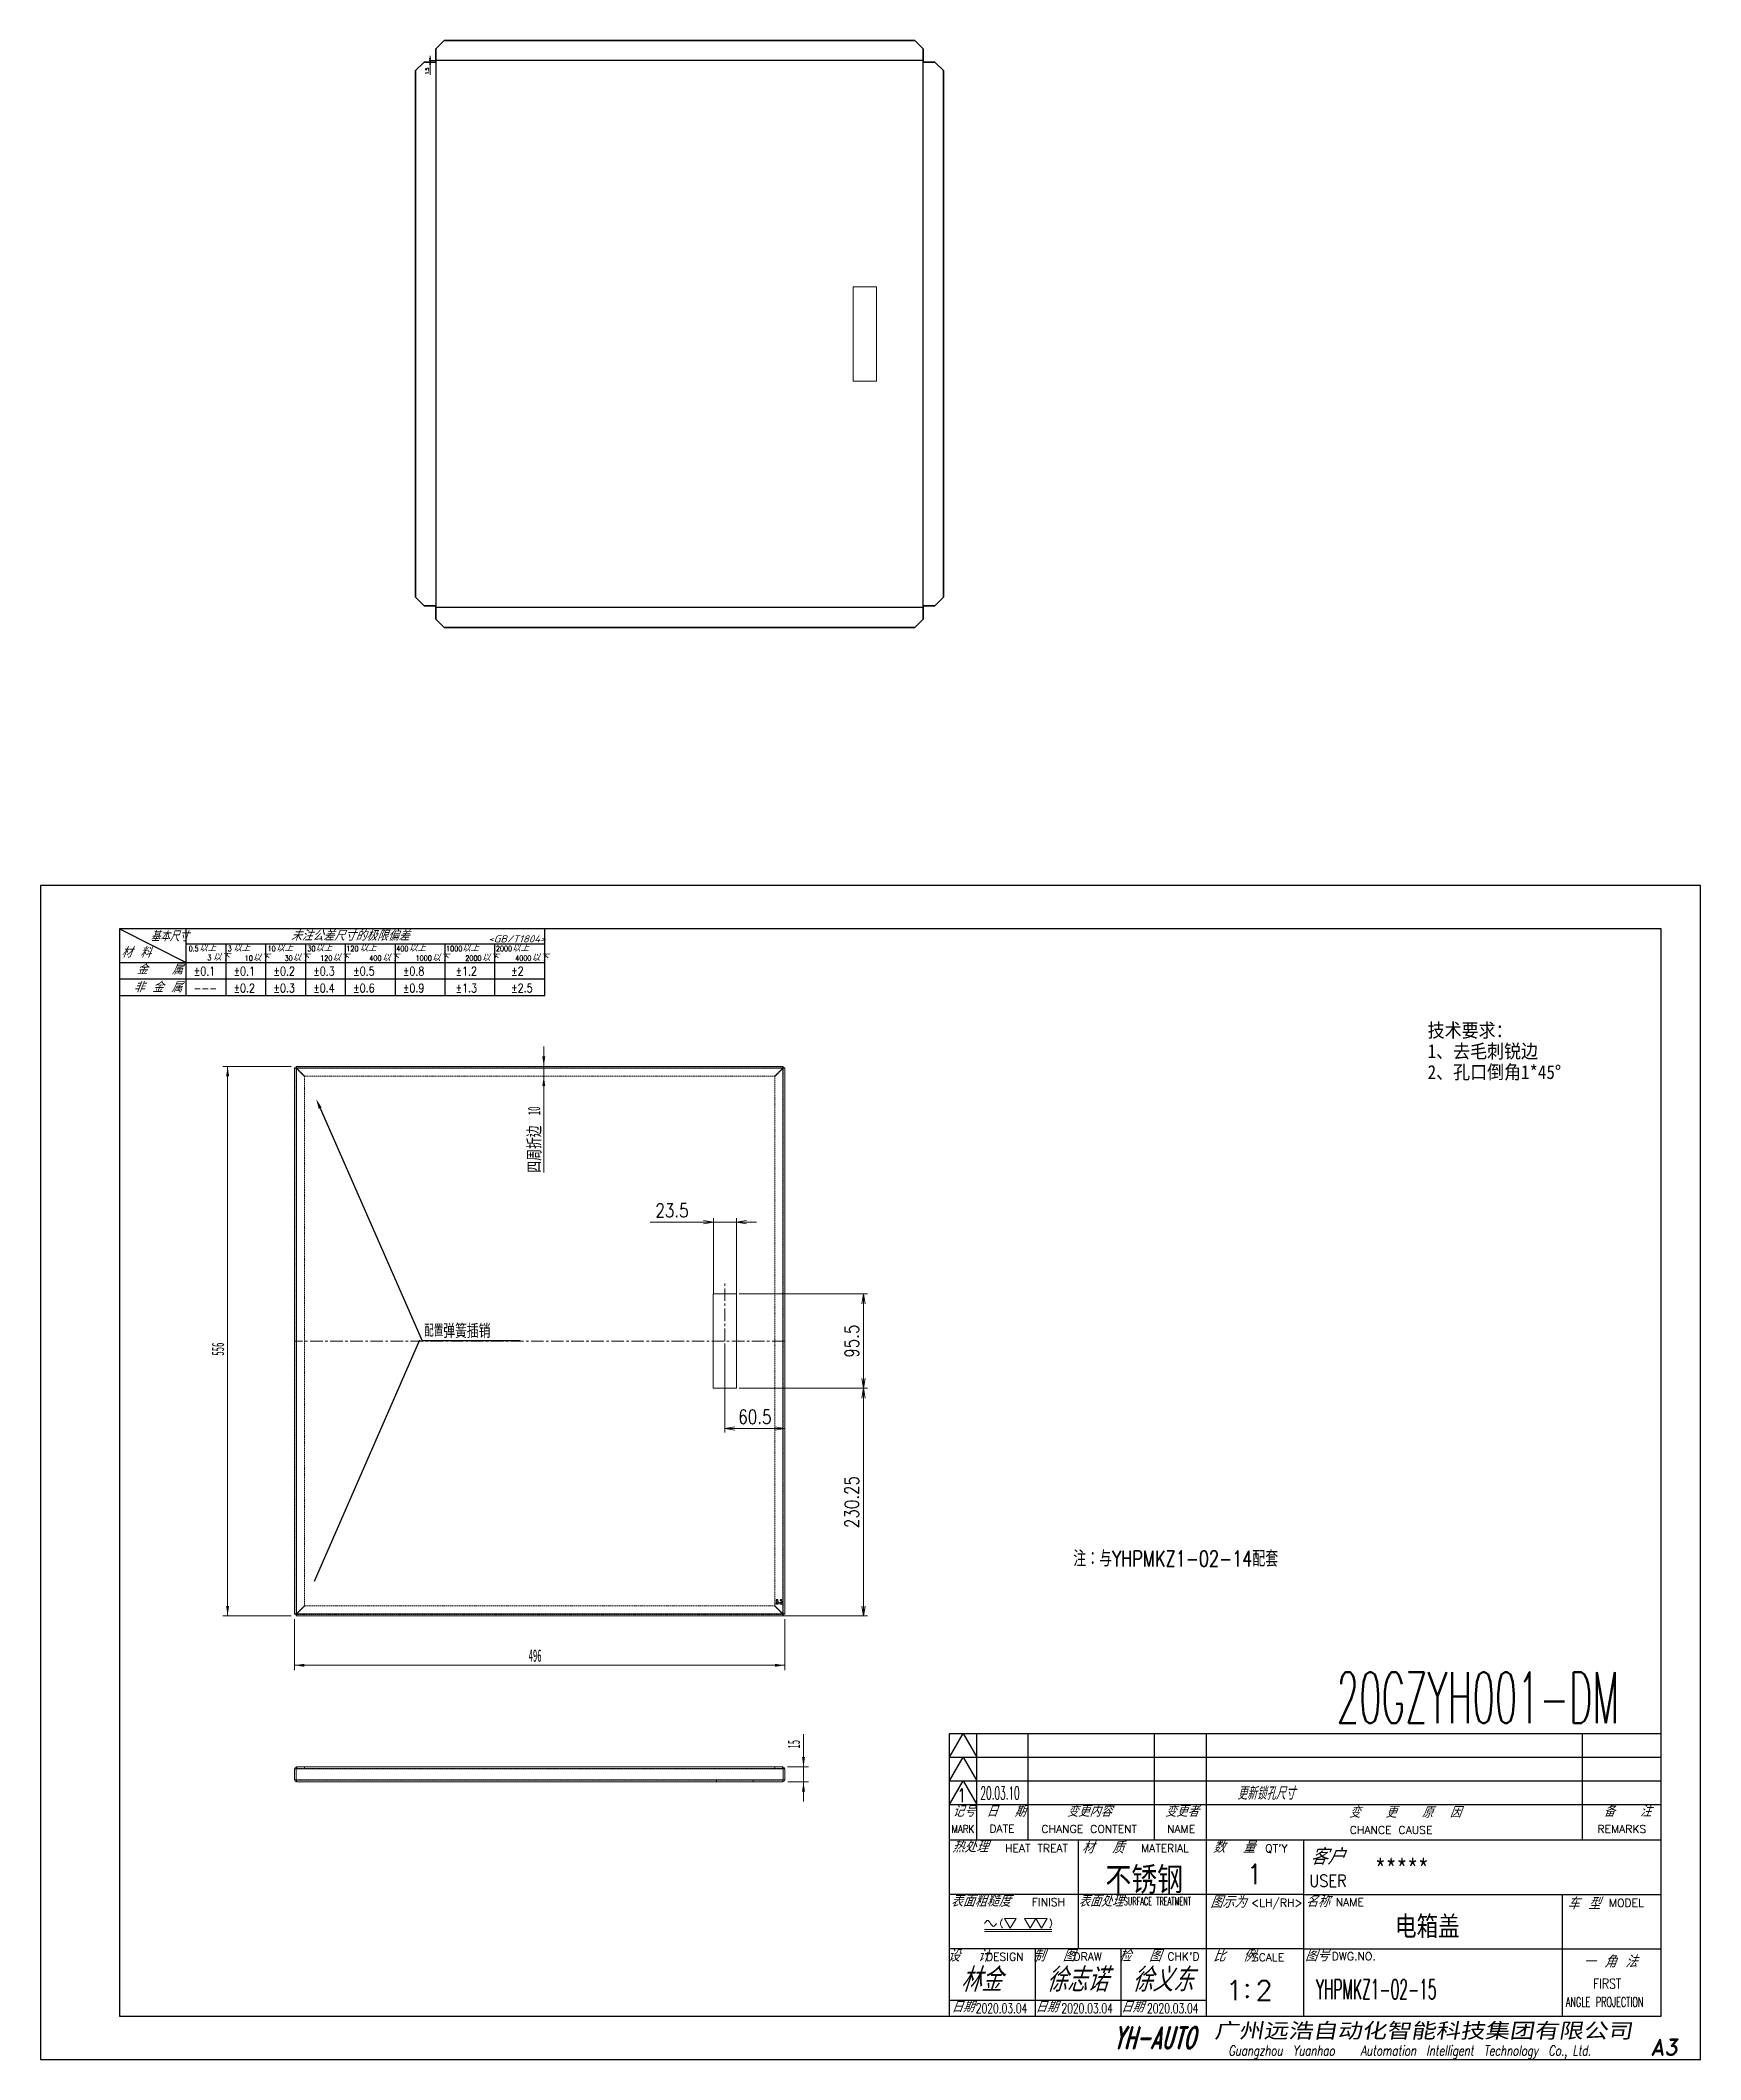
# Model space of a CAD drawing. Header units: millimetres. Extents: x 39438 to 41118, y -18670 to -16627.
import ezdxf
from ezdxf.enums import TextEntityAlignment as Align

# ---------------------------------------------------------------- set-up
doc = ezdxf.new("R2010")
doc.units = ezdxf.units.MM
doc.header["$PDMODE"] = 35
for name, pattern in [('AM_ISO02W050x2', [3.75, 3, -0.75]), ('CENTERX2', [20.32, 12.7, -2.54, 2.54, -2.54]), ('HIDDEN', [1.905, 1.27, -0.635])]:
    doc.linetypes.add(name, pattern=pattern)
for name, color, linetype in [('0-z', 6, 'Continuous'), ('图\\M+19E79\\M+195B6\\M+18E9A', 7, 'Continuous'), ('标注', 5, 'Continuous')]:
    doc.layers.add(name, color=color, linetype=linetype)
for name, color, linetype, lineweight in [('DIM', 3, 'Continuous', 20), ('DRAWING', 7, 'Continuous', 35), ('HIDDEN', 1, 'AM_ISO02W050x2', 18), ('MAIDI', 7, 'Continuous', 0), ('标注线', 3, 'Continuous', 25)]:
    doc.layers.add(name, color=color, linetype=linetype, lineweight=lineweight)
doc.styles.add('DIM', font='romans.shx', dxfattribs={"width": 0.8, "bigfont": 'bigfont.shx'})
doc.styles.add('GB', font='gbeitc.shx', dxfattribs={"bigfont": 'gbcbig.shx'})
doc.styles.add('hzdkt', font='simplex.shx')
doc.styles.add('SLDTEXTSTYLE0', font='TXT', dxfattribs={"width": 0.7, "bigfont": 'bigfont'})
doc.styles.add('SLDTEXTSTYLE1', font='TXT', dxfattribs={"width": 0.7})
doc.styles.add('SLDTEXTSTYLE2', font='TXT', dxfattribs={"width": 0.515789})
doc.styles.get("Standard").update_dxf_attribs({"font": 'txt.shx', "width": 0.8, "oblique": 20, "bigfont": 'bigfont.shx'})
doc.styles.add('宋体', font='', dxfattribs={"width": 0.8, "height": 5})
doc.styles.add('标题\\M+18E9A', font='romand.shx', dxfattribs={"oblique": 10, "bigfont": 'bigfont.shx'})
doc.styles.add('标题栏字体', font='romans.shx', dxfattribs={"oblique": 10, "bigfont": 'bigfont.shx'})
doc.styles.get('宋体').set_extended_font_data('SimSun')
doc.dimstyles.new('YH 1-1', dxfattribs={"dimtxt": 3.5, "dimasz": 2.5, "dimexe": 1, "dimexo": 0.625, "dimgap": 1.2, "dimtad": 3, "dimzin": 9, "dimdsep": 46, "dimtxsty": 'DIM', "dimblk": 'OPEN', "dimcen": 0, "dimclrd": 8, "dimclre": 8, "dimclrt": 2, "dimazin": 2, "dimtfac": 0.5, "dimtmove": 0, "dimatfit": 3, "dimldrblk": 'OPEN', "dimfxl": 0, "dimtolj": 2, "dimlwd": 13, "dimlwe": 13, "dimarcsym": 0})
doc.dimstyles.new('YH 1-4', dxfattribs={"dimscale": 4, "dimtxt": 3.5, "dimasz": 2.5, "dimexe": 1, "dimexo": 0.625, "dimgap": 1.2, "dimtad": 3, "dimdsep": 46, "dimtxsty": 'DIM', "dimblk": 'OPEN', "dimcen": 0, "dimclrd": 8, "dimclre": 8, "dimclrt": 2, "dimazin": 2, "dimtfac": 0.5, "dimtmove": 0, "dimatfit": 3, "dimldrblk": 'OPEN', "dimfxl": 0, "dimtolj": 2, "dimlwd": 13, "dimlwe": 13, "dimarcsym": 0})

msp = doc.modelspace()

# ---------------------------------------------------------------- texts
at = {"layer": 'MAIDI', "char_height": 12.5, "attachment_point": 1, "rotation": 90}
for s, insert, style in [('10', (39931.166, -17714.427), 'SLDTEXTSTYLE2'), ('{\\fSimSun|b0|i0|c134|p2;四周折\\fPMingLiU|b0|i0|c134|p18;边}', (39931.166, -17772.622), 'SLDTEXTSTYLE1'), ('556', (39611.244, -17957.756), 'SLDTEXTSTYLE2'), ('15', (40193.991, -18355.333), 'SLDTEXTSTYLE2')]:
    msp.add_mtext(s, dxfattribs=dict(at, insert=insert, style=style))
at = {"layer": 'MAIDI', "insert": (39931.924, -18254.943), "char_height": 12.5, "attachment_point": 1, "style": 'SLDTEXTSTYLE2'}
msp.add_mtext('496', dxfattribs=at)
at = {"layer": '图\\M+19E79\\M+195B6\\M+18E9A', "color": 3}
for s, height, style, width, p in [('20GZYH001-DM', 51.84, '标题栏字体', 0.511179, (40749.556, -18329.777)), ('1', 14, '标题栏字体', 0.8, (40365.302, -18409.608)), ('1', 20, '标题栏字体', 0.8, (40659.722, -18492.421)), ('电箱盖', 20, '宋体', 0.8, (40808.685, -18544.953)), ('YHPMKZ1-02-15', 20, '标题栏字体', 0.511179, (40728.871, -18608.936)), ('2020.03.04', 10, '标题栏字体', 0.675202, (40384.459, -18623.085)), ('2020.03.04', 10, '标题栏字体', 0.675202, (40471.099, -18623.085)), ('2020.03.04', 10, '标题栏字体', 0.675202, (40557.739, -18623.085))]:
    msp.add_text(s, height=height, dxfattribs=dict(at, style=style, width=width)).set_placement(p)
at = {"layer": '图\\M+19E79\\M+195B6\\M+18E9A', "color": 1, "style": '标题栏字体', "width": 0.511179}
msp.add_text('20.03.10', height=12.96, dxfattribs=at).set_placement((40389.154, -18406.689))
at = {"layer": '图\\M+19E79\\M+195B6\\M+18E9A', "color": 1, "style": 'GB'}
msp.add_text('更新锁孔尺寸', height=12.96, dxfattribs=at).set_placement((40649.098, -18407.041))
at = {"layer": '图\\M+19E79\\M+195B6\\M+18E9A', "color": 3, "lineweight": -3}
for s, height, style, width, p in [('*****', 20, '宋体', 0.8, (40788.412, -18487.3)), ('林金', 24, 'GB', 1.2, (40368.791, -18601.248)), ('徐志诺', 24, 'GB', 1.2, (40455.431, -18601.248)), ('徐义东', 24, 'GB', 1.2, (40542.071, -18601.248))]:
    msp.add_text(s, height=height, dxfattribs=dict(at, style=style, width=width)).set_placement(p)
at = {"layer": '图\\M+19E79\\M+195B6\\M+18E9A', "color": 3, "style": '宋体', "width": 0.8}
msp.add_text('不锈钢', height=24, dxfattribs=at).set_placement((40554.916, -18499.419), align=Align.CENTER)
at = {"layer": '图\\M+19E79\\M+195B6\\M+18E9A', "color": 3, "style": '标题栏字体'}
for s, p in [('1', (40637.395, -18610.013)), ('2', (40667.585, -18610.013))]:
    msp.add_text(s, height=20, dxfattribs=at).set_placement(p)
at = {"layer": '标注', "style": 'SLDTEXTSTYLE0', "width": 0.75}
msp.add_text('注：与YHPMKZ1-02-14配套', height=15.875, dxfattribs=at).set_placement((40483.117, -18171.119))
at = {"layer": '标注', "color": 0, "insert": (39826.358, -17926.084), "char_height": 12.5, "attachment_point": 1, "style": 'SLDTEXTSTYLE0'}
msp.add_mtext('\\M+1947A\\M+19275{\\fSimSun|b0|i0|c134|p2;弹\\fMS PGothic|b0|i0|c128|p34;簧插\\fSimSun|b0|i0|c134|p2;销}', dxfattribs=at)
at = {"layer": '标注线', "insert": (40841.668, -17679.539), "char_height": 14, "attachment_point": 7, "line_spacing_factor": 0.903614, "style": 'hzdkt'}
msp.add_mtext('{\\fSimSun|b0|i0|c134|p2;\\W0.9;技术要求：\\fSimSun|b0|i0|c0|p2;\\P1\\fSimSun|b0|i0|c134|p2;、去毛刺锐边\\fSimSun|b0|i0|c0|p2;\\P2\\fSimSun|b0|i0|c134|p2;、孔口倒角\\fSimSun|b0|i0|c0|p2;1*45%%D}', dxfattribs=at)

# ---------------------------------------------------------------- blocks, each defined once
blk = doc.blocks.new('FINISH_012')
at = {"layer": 'DIM'}
for p, q in [((-16.94, -5), (-14.06, -5)), ((-15.5, -7.5), (-16.94, -5)), ((-14.06, -5), (-15.5, -7.5)), ((-11.94, -5), (-9.06, -5)), ((-10.5, -7.5), (-11.94, -5)), ((-9.06, -5), (-10.5, -7.5)), ((-7.61, -7.5), (-9.06, -5)), ((-9.06, -5), (-6.17, -5)), ((-6.17, -5), (-7.61, -7.5)), ((-22.04, -7.78), (-5, -7.78)), ((-22.04, -8.28), (-5, -8.28))]:
    blk.add_line(p, q, dxfattribs=at)
for points in [[(-17.5, -5), (-18, -6.25), (-17.5, -7.5)], [(-5.5, -5), (-5, -6.25), (-5.5, -7.5)], [(-22, -6.25), (-21.25, -5.5), (-20.5, -6.25), (-19.75, -7), (-19, -6.25)]]:
    blk.add_spline(points, degree=3, dxfattribs=at)
blk = doc.blocks.new('YH A3')
at = {"layer": 'Defpoints', "linetype": 'Continuous'}
for p, q in [((0, 297), (0, 0)), ((420, 297), (0, 297)), ((420, 0), (420, 297)), ((0, 0), (420, 0))]:
    blk.add_line(p, q, dxfattribs=at)
at = {"layer": '图\\M+19E79\\M+195B6\\M+18E9A', "linetype": 'Continuous'}
for p, q in [((20, 286), (20, 11)), ((410, 286), (20, 286)), ((410, 11), (410, 286)), ((20, 11), (410, 11))]:
    blk.add_line(p, q, dxfattribs=at)
at = {"layer": '图\\M+19E79\\M+195B6\\M+18E9A', "color": 9}
for p, q in [((20, 286), (36.88, 277.54)), ((36.88, 269.2), (36.88, 286)), ((36.88, 282.22), (127.6, 282.22)), ((46.96, 269.2), (46.96, 282.22)), ((57.04, 269.2), (57.04, 282.22)), ((67.12, 269.2), (67.12, 282.22)), ((77.2, 269.2), (77.2, 282.22)), ((89.8, 269.2), (89.8, 282.22)), ((102.4, 269.2), (102.4, 282.22)), ((115, 269.2), (115, 282.22)), ((127.6, 269.2), (127.6, 286)), ((20, 277.54), (127.6, 277.54)), ((20, 273.37), (127.6, 273.37)), ((20, 269.2), (127.6, 269.2)), ((230, 82.5), (410, 82.5)), ((230, 76.5), (233.43, 82.5)), ((233.43, 82.5), (236.86, 76.5)), ((236.86, 55.5), (236.86, 82.5)), ((249.86, 55.5), (249.86, 82.5)), ((281.86, 55.5), (281.86, 82.5)), ((390, 82.5), (390, 55.5)), ((230, 76.5), (410, 76.5)), ((230, 70.5), (233.43, 76.5)), ((233.43, 76.5), (236.86, 70.5)), ((230, 70.5), (410, 70.5)), ((230, 64.5), (233.43, 70.5)), ((233.43, 70.5), (236.86, 64.5)), ((230, 64.5), (410, 64.5)), ((230, 64.5), (410, 64.5)), ((410, 55.5), (230, 55.5)), ((262.5, 55.5), (262.5, 41.75)), ((319.5, 55.5), (319.5, 11)), ((319.5, 41.75), (230, 41.75)), ((262.5, 41.75), (262.5, 28)), ((319.5, 41.75), (410, 41.75)), ((385, 41.75), (385, 11)), ((319.5, 28), (230, 28)), ((251.68, 28), (251.68, 11)), ((273.34, 28), (273.34, 11)), ((319.5, 28), (410, 28)), ((230, 15), (295, 15))]:
    blk.add_line(p, q, dxfattribs=at)
at = {"layer": '图\\M+19E79\\M+195B6\\M+18E9A', "color": 9, "linetype": 'Continuous'}
for p, q in [((230, 11), (230, 82.5)), ((295, 11), (295, 82.5)), ((246.18, 60.71), (246.18, 60.71)), ((246.18, 60.71), (246.18, 60.71)), ((246.18, 60.71), (246.18, 60.71)), ((399.47, 38.42), (399.47, 38.42))]:
    blk.add_line(p, q, dxfattribs=at)
at = {"layer": '图\\M+19E79\\M+195B6\\M+18E9A', "color": 7}
blk.add_line((410, 55.5), (230, 55.5), dxfattribs=at)
at = {"layer": '图\\M+19E79\\M+195B6\\M+18E9A', "color": 9}
for s, height, style, width, p in [('材 料', 2.52, 'GB', 1.5, (20.42, 278.77)), ('基本尺寸', 2.52, 'GB', 1.2, (27.84, 282.88)), ('0.5', 1.35, 'DIM', 0.7, (37.54, 280.35)), ('以上', 1.62, 'GB', 1.3, (40.15, 280.3)), ('3', 1.35, 'DIM', 0.8, (47.39, 280.35)), ('以上', 1.62, 'GB', 1.3, (48.76, 280.3)), ('10', 1.35, 'DIM', 0.8, (57.47, 280.35)), ('以上', 1.62, 'GB', 1.3, (59.6, 280.3)), ('未注公差尺寸的极限偏差', 2.52, 'GB', 1.5, (63.32, 283.02)), ('30', 1.35, 'DIM', 0.8, (67.55, 280.35)), ('以上', 1.62, 'GB', 1.3, (69.53, 280.3)), ('120', 1.35, 'DIM', 0.8, (77.39, 280.35)), ('以上', 1.62, 'GB', 1.3, (80.72, 280.3)), ('400', 1.35, 'DIM', 0.8, (90.03, 280.35)), ('以上', 1.62, 'GB', 1.3, (93.19, 280.3)), ('1000', 1.35, 'DIM', 0.8, (102.63, 280.35)), ('以上', 1.62, 'GB', 1.3, (106.67, 280.3)), ('<GB/T1804>', 1.8, 'GB', 1.3, (113.29, 282.59)), ('2000', 1.35, 'DIM', 0.8, (115.23, 280.35)), ('以上', 1.62, 'GB', 1.3, (119.31, 280.3)), ('金   属', 2.52, 'GB', 1.5, (24.33, 274.48)), ('\\M+1817D0.1', 2.205, 'DIM', 0.8, (38.78, 274.23)), ('3', 1.35, 'DIM', 0.8, (42.24, 278.06)), ('以下', 1.62, 'GB', 1.3, (43.61, 278.01)), ('\\M+1817D0.1', 2.205, 'DIM', 0.8, (48.86, 274.23)), ('10', 1.35, 'DIM', 0.8, (51.7, 277.92)), ('以下', 1.62, 'GB', 1.3, (53.69, 277.87)), ('\\M+1817D0.2', 2.205, 'DIM', 0.8, (58.94, 274.23)), ('30', 1.35, 'DIM', 0.8, (61.78, 277.92)), ('以下', 1.62, 'GB', 1.3, (63.77, 277.87)), ('\\M+1817D0.3', 2.205, 'DIM', 0.8, (69.02, 274.23)), ('120', 1.35, 'DIM', 0.8, (70.77, 277.92)), ('以下', 1.62, 'GB', 1.3, (73.85, 277.87)), ('\\M+1817D0.5', 2.205, 'DIM', 0.8, (79.1, 274.23)), ('400', 1.35, 'DIM', 0.8, (83.21, 277.92)), ('以下', 1.62, 'GB', 1.3, (86.45, 277.87)), ('\\M+1817D0.8', 2.205, 'DIM', 0.8, (91.7, 274.23)), ('1000', 1.35, 'DIM', 0.8, (94.92, 277.92)), ('以下', 1.62, 'GB', 1.3, (99.05, 277.87)), ('\\M+1817D1.2', 2.205, 'DIM', 0.8, (105.02, 274.23)), ('2000', 1.35, 'DIM', 0.8, (107.5, 277.92)), ('以下', 1.62, 'GB', 1.3, (111.65, 277.87)), ('\\M+1817D2', 2.205, 'DIM', 0.8, (119.09, 274.23)), ('4000', 1.35, 'DIM', 0.8, (120.1, 277.92)), ('以下', 1.62, 'GB', 1.3, (124.25, 277.87)), ('非 金 属', 2.52, 'GB', 1.5, (23.53, 269.99)), ('---', 2.205, 'DIM', 0.8, (38.78, 269.94)), ('\\M+1817D0.2', 2.205, 'DIM', 0.8, (48.86, 269.94)), ('\\M+1817D0.3', 2.205, 'DIM', 0.8, (58.94, 269.94)), ('\\M+1817D0.4', 2.205, 'DIM', 0.8, (69.02, 269.94)), ('\\M+1817D0.6', 2.205, 'DIM', 0.8, (79.1, 269.94)), ('\\M+1817D0.9', 2.205, 'DIM', 0.8, (91.7, 269.94)), ('\\M+1817D1.3', 2.205, 'DIM', 0.8, (105.02, 269.94)), ('\\M+1817D2.5', 2.205, 'DIM', 0.8, (119.09, 269.94)), ('记号', 2.8, 'GB', 1.4, (230.72, 61.43)), ('日  期', 2.8, 'GB', 1.4, (239.28, 61.43)), ('变更内容', 2.8, 'GB', 1.4, (259.68, 61.43)), ('变更者', 2.8, 'GB', 1.4, (284.48, 61.43)), ('变   更   原  因', 2.8, 'GB', 1.4, (331.02, 61.18)), ('备   注', 2.8, 'GB', 1.4, (395.41, 61.43)), ('热处理', 3, 'GB', 1.4, (230.61, 52.37)), ('材  质', 3, 'GB', 1.4, (263.44, 52.14)), ('数  量', 3, 'GB', 1.4, (296.59, 52.28)), ('表面粗糙度', 3, 'GB', 1.4, (230.24, 38.66)), ('表面处理', 3, 'GB', 1.3, (262.62, 38.66)), ('图示为', 3, 'GB', 1.4, (295.92, 38.38)), ('名称\u3000', 3, 'GB', 1.4, (320.05, 38.56)), ('比  例\u3000', 3, 'GB', 1.4, (296.61, 24.77)), ('图号', 3, 'GB', 1.4, (319.87, 24.88))]:
    blk.add_text(s, height=height, dxfattribs=dict(at, style=style, width=width)).set_placement(p)
for s, height, width, p in [('MARK', 2, 0.8, (233.35, 57.34)), ('USER', 3, 0.9, (325.72, 43.73))]:
    blk.add_text(s, height=height, dxfattribs=dict(at, width=width)).set_placement(p, align=Align.CENTER)
for s, p in [('DATE', (243.26, 57.42)), ('CHANGE CONTENT', (265.34, 57.34)), ('HEAT TREAT', (252, 52.46)), ('MATERIAL', (284.5, 52.46)), ('FINISH', (255.02, 38.84))]:
    blk.add_text(s, height=2, dxfattribs=at).set_placement(p, align=Align.CENTER)
for s, p in [('NAME', (288.56, 58.34)), ('CHANCE CAUSE', (341.71, 58.09)), ('REMARKS', (400.08, 58.34)), ('MODEL', (401.21, 39.65))]:
    blk.add_text(s, height=2, dxfattribs=at).set_placement(p, align=Align.MIDDLE)
for s, p in [("QT'Y ", (309.85, 52.43)), ('<LH/RH>', (306.29, 38.68)), ('NAME', (327.69, 38.84)), (' DESIGN', (237.43, 25.01)), (' DRAW', (259.57, 25.06)), ("CHK'D", (285.09, 25.09)), ('SCALE', (306.49, 24.88)), ('DWG.NO.', (326.67, 25.14))]:
    blk.add_text(s, height=2, dxfattribs=at).set_placement(p)
at = {"layer": '图\\M+19E79\\M+195B6\\M+18E9A', "color": 9, "style": 'GB'}
for s, height, width, p in [('客户', 4, 1.5, (325.5, 49.34)), ('设  计', 3, 1.4, (234.8, 24.81)), ('制  图', 3, 1.4, (256.29, 24.81)), ('检  图', 3, 1.4, (278.12, 24.81)), ('一 角 法', 3, 1.4, (397.09, 23.29)), ('日期', 2.8, 1.4, (233.29, 11.96)), ('日期', 2.8, 1.4, (254.52, 11.96)), ('日期', 2.8, 1.4, (276.18, 11.96))]:
    blk.add_text(s, height=height, dxfattribs=dict(at, width=width)).set_placement(p, align=Align.CENTER)
at = {"layer": '图\\M+19E79\\M+195B6\\M+18E9A', "color": 9}
for s, height, width, p in [('SURFACE TREATMENT', 2, 0.6, (274.08, 39.06)), ('FIRST', 2.5, 0.800645, (392.8, 17.97)), ('ANGLE PROJECTION', 2.5, 0.6, (385.9, 13.33))]:
    blk.add_text(s, height=height, dxfattribs=dict(at, width=width)).set_placement(p)
at = {"layer": '图\\M+19E79\\M+195B6\\M+18E9A', "color": 9, "style": 'GB', "width": 1.4}
blk.add_text('车 型', height=3, dxfattribs=at).set_placement((390.38, 39.65), align=Align.MIDDLE)
at = {"layer": '图\\M+19E79\\M+195B6\\M+18E9A', "color": 9, "style": '标题栏字体'}
blk.add_text(':', height=5, dxfattribs=at).set_placement((304.25, 15.69))
at = {"layer": '图\\M+19E79\\M+195B6\\M+18E9A', "color": 7, "style": '标题\\M+18E9A'}
for s, height, oblique, width, p in [('YH-AUTO', 5.5, 15, 0.6, (281.84, 5.55)), ('Guangzhou  Yuanhao   Automation  Intelligent  Technology  Co., Ltd.', 2.5, 10, 0.75, (346.39, 1.94))]:
    blk.add_text(s, height=height, dxfattribs=dict(at, oblique=oblique, width=width)).set_placement(p, align=Align.MIDDLE)
at = {"layer": '图\\M+19E79\\M+195B6\\M+18E9A', "color": 7, "lineweight": -3, "style": '宋体', "oblique": 10, "width": 1.2}
blk.add_text('广州远浩自动化智能科技集团有限公司', height=3.8, dxfattribs=at).set_placement((296.96, 5.45))
at = {"layer": '图\\M+19E79\\M+195B6\\M+18E9A', "color": 7, "style": '标题\\M+18E9A', "oblique": 10}
blk.add_text('A3', height=4, dxfattribs=at).set_placement((410.8, 3.14), align=Align.MIDDLE)
blk = doc.blocks.new('_Open')
at = {"color": 0, "linetype": 'ByBlock', "lineweight": -2}
for p, q in [((-1, 0.17), (0, 0)), ((-1, -0.17), (0, 0)), ((0, 0), (-1, 0))]:
    blk.add_line(p, q, dxfattribs=at)
blk = doc.blocks.new('*D3')
at = {"layer": 'Defpoints', "color": 0, "transparency": 16777216}
for p in [(40130.6, -17943.1), (40191.1, -17980.4), (40130.6, -18031.4)]:
    blk.add_point(p, dxfattribs=at)
at = {"layer": 'DRAWING', "color": 8, "lineweight": 13, "transparency": 16777216}
for p, q in [((40130.6, -17945.6), (40130.6, -18035.4)), ((40191.1, -17982.9), (40191.1, -18035.4)), ((40181.1, -18031.4), (40140.6, -18031.4))]:
    blk.add_line(p, q, dxfattribs=at)
at = {"layer": 'DRAWING', "color": 8, "lineweight": 13, "transparency": 16777216, "xscale": 10, "yscale": 10, "zscale": 10, "rotation": 180}
blk.add_blockref('_Open', (40130.6, -18031.4), dxfattribs=at)
at = {"layer": 'DRAWING', "color": 8, "lineweight": 13, "transparency": 16777216, "xscale": 10, "yscale": 10, "zscale": 10}
blk.add_blockref('_Open', (40191.1, -18031.4), dxfattribs=at)
at = {"layer": 'DRAWING', "color": 2, "transparency": 16777216, "insert": (40160.9, -18019.6), "char_height": 14, "attachment_point": 5, "style": 'DIM'}
blk.add_mtext('\\A2;60.5', dxfattribs=at)
blk = doc.blocks.new('*D4')
at = {"layer": 'Defpoints', "color": 0, "transparency": 16777216}
for p in [(40142.4, -17990.8), (40270.8, -17990.8), (40181.4, -18221.1)]:
    blk.add_point(p, dxfattribs=at)
at = {"layer": 'DRAWING', "color": 8, "lineweight": 13, "transparency": 16777216}
for p, q in [((40144.9, -17990.8), (40274.8, -17990.8)), ((40270.8, -18211.1), (40270.8, -18000.8)), ((40183.9, -18221.1), (40274.8, -18221.1))]:
    blk.add_line(p, q, dxfattribs=at)
at = {"layer": 'DRAWING', "color": 8, "lineweight": 13, "transparency": 16777216, "xscale": 10, "yscale": 10, "zscale": 10}
for p, rotation in [((40270.8, -17990.8), 90), ((40270.8, -18221.1), 270)]:
    blk.add_blockref('_Open', p, dxfattribs=dict(at, rotation=rotation))
at = {"layer": 'DRAWING', "color": 2, "transparency": 16777216, "insert": (40259, -18105.9), "char_height": 14, "attachment_point": 5, "rotation": 90, "style": 'DIM'}
blk.add_mtext('\\A2;230.25', dxfattribs=at)
blk = doc.blocks.new('*D5')
at = {"layer": 'Defpoints', "color": 0, "transparency": 16777216}
for p in [(40142.4, -17895.3), (40270.8, -17895.3), (40142.4, -17990.8)]:
    blk.add_point(p, dxfattribs=at)
at = {"layer": 'DRAWING', "color": 8, "lineweight": 13, "transparency": 16777216}
for p, q in [((40144.9, -17895.3), (40274.8, -17895.3)), ((40270.8, -17980.8), (40270.8, -17905.3)), ((40144.9, -17990.8), (40274.8, -17990.8))]:
    blk.add_line(p, q, dxfattribs=at)
at = {"layer": 'DRAWING', "color": 8, "lineweight": 13, "transparency": 16777216, "xscale": 10, "yscale": 10, "zscale": 10}
for p, rotation in [((40270.8, -17895.3), 90), ((40270.8, -17990.8), 270)]:
    blk.add_blockref('_Open', p, dxfattribs=dict(at, rotation=rotation))
at = {"layer": 'DRAWING', "color": 2, "transparency": 16777216, "insert": (40259, -17943.1), "char_height": 14, "attachment_point": 5, "rotation": 90, "style": 'DIM'}
blk.add_mtext('\\A2;95.5', dxfattribs=at)
blk = doc.blocks.new('*D6')
at = {"layer": 'Defpoints', "color": 0, "transparency": 16777216}
for p in [(40118.9, -17822.6), (40118.9, -17897.6), (40142.4, -17897.6)]:
    blk.add_point(p, dxfattribs=at)
at = {"layer": 'DRAWING', "color": 8, "lineweight": 13, "transparency": 16777216}
for p, q in [((40108.9, -17822.6), (40055.1, -17822.6)), ((40118.9, -17895.1), (40118.9, -17818.6)), ((40142.4, -17822.6), (40118.9, -17822.6)), ((40142.4, -17895.1), (40142.4, -17818.6)), ((40152.4, -17822.6), (40162.4, -17822.6))]:
    blk.add_line(p, q, dxfattribs=at)
at = {"layer": 'DRAWING', "color": 8, "lineweight": 13, "transparency": 16777216, "xscale": 10, "yscale": 10, "zscale": 10}
blk.add_blockref('_Open', (40118.9, -17822.6), dxfattribs=at)
at = {"layer": 'DRAWING', "color": 8, "lineweight": 13, "transparency": 16777216, "xscale": 10, "yscale": 10, "zscale": 10, "rotation": 180}
blk.add_blockref('_Open', (40142.4, -17822.6), dxfattribs=at)
at = {"layer": 'DRAWING', "color": 2, "transparency": 16777216, "insert": (40077, -17810.8), "char_height": 14, "attachment_point": 5, "style": 'DIM'}
blk.add_mtext('\\A2;23.5', dxfattribs=at)
blk = doc.blocks.new('*D7')
at = {"layer": 'Defpoints', "color": 0, "transparency": 16777216}
for p in [(40181.1, -18210.9), (40189.6, -18209), (40189.6, -18210.9)]:
    blk.add_point(p, dxfattribs=at)
at = {"layer": 'DRAWING', "color": 8, "lineweight": 13, "transparency": 16777216}
for p, q in [((40181.1, -18210.3), (40181.1, -18208)), ((40183.6, -18209), (40187.1, -18209)), ((40189.6, -18210.3), (40189.6, -18208))]:
    blk.add_line(p, q, dxfattribs=at)
at = {"layer": 'DRAWING', "color": 8, "lineweight": 13, "transparency": 16777216, "xscale": 2.5, "yscale": 2.5, "zscale": 2.5, "rotation": 180}
blk.add_blockref('_Open', (40181.1, -18209), dxfattribs=at)
at = {"layer": 'DRAWING', "color": 8, "lineweight": 13, "transparency": 16777216, "xscale": 2.5, "yscale": 2.5, "zscale": 2.5}
blk.add_blockref('_Open', (40189.6, -18209), dxfattribs=at)
at = {"layer": 'DRAWING', "color": 2, "transparency": 16777216, "insert": (40185.4, -18206.1), "char_height": 3.5, "attachment_point": 5, "style": 'DIM'}
blk.add_mtext('\\A2;8.5', dxfattribs=at)
blk = doc.blocks.new('*D11')
at = {"layer": 'Defpoints', "color": 0, "transparency": 16777216}
for p in [(39832.2, -16649), (39838.1, -16647.5), (39838.1, -16649)]:
    blk.add_point(p, dxfattribs=at)
at = {"layer": 'DRAWING', "color": 8, "lineweight": 13, "transparency": 16777216}
for p, q in [((39837.5, -16647.5), (39831.2, -16647.5)), ((39837.5, -16649), (39831.2, -16649)), ((39832.2, -16645), (39832.2, -16642.5)), ((39832.2, -16647.5), (39832.2, -16649)), ((39832.2, -16651.5), (39832.2, -16661.9))]:
    blk.add_line(p, q, dxfattribs=at)
at = {"layer": 'DRAWING', "color": 8, "lineweight": 13, "transparency": 16777216, "xscale": 2.5, "yscale": 2.5, "zscale": 2.5}
for p, rotation in [((39832.2, -16647.5), 270), ((39832.2, -16649), 90)]:
    blk.add_blockref('_Open', p, dxfattribs=dict(at, rotation=rotation))
at = {"layer": 'DRAWING', "color": 2, "transparency": 16777216, "insert": (39829.2, -16658), "char_height": 3.5, "attachment_point": 5, "rotation": 90, "style": 'DIM'}
blk.add_mtext('\\A2;1.5', dxfattribs=at)

# ---------------------------------------------------------------- dimensions: what is measured, and where the dimension line sits
at = {"layer": 'DRAWING'}
for base, p1, p2, dimstyle, picture, middle in [((39832.183, -16649.033), (39838.113, -16647.533), (39838.113, -16649.033), 'YH 1-1', '*D11', (39829.233, -16657.967)), ((40270.766, -17895.306), (40142.356, -17990.806), (40142.356, -17895.306), 'YH 1-4', '*D5', (40258.966, -17943.056)), ((40270.766, -17990.806), (40181.425, -18221.056), (40142.356, -17990.806), 'YH 1-4', '*D4', (40258.966, -18105.931))]:
    dim = msp.add_linear_dim(base=base, p1=p1, p2=p2, angle=90, dimstyle=dimstyle, dxfattribs=at)
    dim.commit()
    dim.dimension.update_dxf_attribs({"geometry": picture, "text_midpoint": middle})
for base, p1, p2, dimstyle, picture, middle in [((40118.856, -17822.625), (40142.356, -17897.597), (40118.856, -17897.597), 'YH 1-4', '*D6', (40076.99, -17810.825)), ((40130.606, -18031.397), (40191.106, -17980.418), (40130.606, -17943.056), 'YH 1-4', '*D3', (40160.856, -18019.597)), ((40189.606, -18209.017), (40181.106, -18210.879), (40189.606, -18210.879), 'YH 1-1', '*D7', (40185.356, -18206.067))]:
    dim = msp.add_linear_dim(base=base, p1=p1, p2=p2, dimstyle=dimstyle, dxfattribs=at)
    dim.commit()
    dim.dimension.update_dxf_attribs({"geometry": picture, "text_midpoint": middle})

# ---------------------------------------------------------------- linework, layer by layer
at = {"color": 7, "linetype": 'Continuous', "lineweight": 15}
for p, q in [((40283.863, -16876.283), (40260.363, -16876.283)), ((40260.363, -16876.283), (40260.363, -16971.783)), ((40283.863, -16971.783), (40283.863, -16876.283)), ((40260.363, -16971.783), (40283.863, -16971.783)), ((39695.137, -17666.738), (39695.106, -17666.733)), ((39695.106, -17666.733), (39696.606, -17666.733)), ((39695.106, -18219.379), (39695.106, -17666.733)), ((39695.227, -17666.752), (39695.137, -17666.738)), ((39695.374, -17666.776), (39695.227, -17666.752)), ((39695.574, -17666.809), (39695.374, -17666.776)), ((39695.821, -17666.848), (39695.574, -17666.809)), ((39696.106, -17666.895), (39695.821, -17666.848)), ((39696.422, -17666.946), (39696.106, -17666.895)), ((39696.759, -17667), (39696.422, -17666.946)), ((39696.614, -17666.738), (39696.606, -17666.733)), ((39696.637, -17666.752), (39696.614, -17666.738)), ((39696.673, -17666.776), (39696.637, -17666.752)), ((39696.723, -17666.809), (39696.673, -17666.776)), ((39696.785, -17666.848), (39696.723, -17666.809)), ((39697.106, -17667.056), (39696.759, -17667)), ((39696.783, -17665.056), (39696.783, -17666.556)), ((39696.783, -17665.056), (39696.788, -17665.087)), ((39696.783, -17665.056), (40189.43, -17665.056)), ((39696.783, -17666.556), (39696.788, -17666.564)), ((39696.856, -17666.895), (39696.785, -17666.848)), ((39696.788, -17665.087), (39696.803, -17665.177)), ((39696.788, -17666.564), (39696.803, -17666.586)), ((39696.803, -17665.177), (39696.826, -17665.324)), ((39696.803, -17666.586), (39696.826, -17666.623)), ((39696.826, -17665.324), (39696.859, -17665.524)), ((39696.826, -17666.623), (39696.859, -17666.673)), ((39696.935, -17666.946), (39696.856, -17666.895)), ((39696.859, -17665.524), (39696.899, -17665.771)), ((39696.859, -17666.673), (39696.899, -17666.735)), ((39696.899, -17665.771), (39696.945, -17666.056)), ((39696.899, -17666.735), (39696.945, -17666.806)), ((39697.02, -17667), (39696.935, -17666.946)), ((39696.945, -17666.056), (39696.996, -17666.372)), ((39696.945, -17666.806), (39696.996, -17666.885)), ((39696.996, -17666.372), (39697.05, -17666.709)), ((39696.996, -17666.885), (39697.05, -17666.969)), ((39697.106, -17667.056), (39697.02, -17667)), ((39697.05, -17666.709), (39697.106, -17667.056)), ((39697.05, -17666.969), (39697.106, -17667.056)), ((39697.106, -18219.056), (39697.106, -17667.056)), ((39697.106, -17667.056), (40189.106, -17667.056)), ((40189.106, -17667.056), (40189.169, -17666.666)), ((40189.106, -17667.056), (40189.169, -17666.959)), ((40189.497, -17666.993), (40189.106, -17667.056)), ((40189.204, -17666.993), (40189.106, -17667.056)), ((40189.106, -17667.056), (40189.106, -18219.056)), ((40189.169, -17666.666), (40189.23, -17666.291)), ((40189.169, -17666.959), (40189.23, -17666.865)), ((40189.298, -17666.932), (40189.204, -17666.993)), ((40189.23, -17666.291), (40189.286, -17665.945)), ((40189.23, -17666.865), (40189.286, -17666.778)), ((40189.286, -17665.945), (40189.335, -17665.642)), ((40189.286, -17666.778), (40189.335, -17666.703)), ((40189.384, -17666.877), (40189.298, -17666.932)), ((40189.335, -17665.642), (40189.375, -17665.393)), ((40189.335, -17666.703), (40189.375, -17666.64)), ((40189.375, -17665.393), (40189.405, -17665.208)), ((40189.375, -17666.64), (40189.405, -17666.594)), ((40189.46, -17666.828), (40189.384, -17666.877)), ((40189.405, -17665.208), (40189.423, -17665.095)), ((40189.405, -17666.594), (40189.423, -17666.566)), ((40189.423, -17665.095), (40189.43, -17665.056)), ((40189.423, -17666.566), (40189.43, -17666.556)), ((40189.43, -17665.056), (40189.43, -17666.556)), ((40189.522, -17666.787), (40189.46, -17666.828)), ((40189.872, -17666.932), (40189.497, -17666.993)), ((40189.568, -17666.758), (40189.522, -17666.787)), ((40189.597, -17666.739), (40189.568, -17666.758)), ((40189.606, -17666.733), (40189.597, -17666.739)), ((40191.106, -17666.733), (40189.606, -17666.733)), ((40190.218, -17666.877), (40189.872, -17666.932)), ((40190.521, -17666.828), (40190.218, -17666.877)), ((40190.769, -17666.787), (40190.521, -17666.828)), ((40190.954, -17666.758), (40190.769, -17666.787)), ((40191.068, -17666.739), (40190.954, -17666.758)), ((40191.106, -17666.733), (40191.068, -17666.739)), ((40191.106, -17666.733), (40191.106, -18219.379)), ((40142.356, -17895.306), (40118.856, -17895.306)), ((40118.856, -17895.306), (40118.856, -17990.806)), ((40142.356, -17990.806), (40142.356, -17895.306)), ((40118.856, -17990.806), (40142.356, -17990.806)), ((39695.106, -18219.379), (39695.137, -18219.374)), ((39695.106, -18219.379), (39696.606, -18219.379)), ((39695.137, -18219.374), (39695.227, -18219.36)), ((39695.227, -18219.36), (39695.374, -18219.336)), ((39695.374, -18219.336), (39695.574, -18219.304)), ((39695.574, -18219.304), (39695.821, -18219.264)), ((39695.821, -18219.264), (39696.106, -18219.218)), ((39696.106, -18219.218), (39696.422, -18219.167)), ((39696.422, -18219.167), (39696.759, -18219.112)), ((39696.606, -18219.379), (39696.614, -18219.374)), ((39696.614, -18219.374), (39696.637, -18219.36)), ((39696.637, -18219.36), (39696.673, -18219.336)), ((39696.673, -18219.336), (39696.723, -18219.304)), ((39696.723, -18219.304), (39696.785, -18219.264)), ((39696.759, -18219.112), (39697.106, -18219.056)), ((39696.788, -18219.549), (39696.783, -18219.556)), ((39696.783, -18221.056), (39696.783, -18219.556)), ((39696.788, -18221.026), (39696.783, -18221.056)), ((40189.43, -18221.056), (39696.783, -18221.056)), ((39696.785, -18219.264), (39696.856, -18219.218)), ((39696.803, -18219.526), (39696.788, -18219.549)), ((39696.803, -18220.936), (39696.788, -18221.026)), ((39696.826, -18219.489), (39696.803, -18219.526)), ((39696.826, -18220.788), (39696.803, -18220.936)), ((39696.859, -18219.439), (39696.826, -18219.489)), ((39696.859, -18220.588), (39696.826, -18220.788)), ((39696.856, -18219.218), (39696.935, -18219.167)), ((39696.899, -18219.378), (39696.859, -18219.439)), ((39696.899, -18220.342), (39696.859, -18220.588)), ((39696.945, -18219.306), (39696.899, -18219.378)), ((39696.945, -18220.056), (39696.899, -18220.342)), ((39696.935, -18219.167), (39697.02, -18219.112)), ((39696.996, -18219.227), (39696.945, -18219.306)), ((39696.996, -18219.74), (39696.945, -18220.056)), ((39697.05, -18219.143), (39696.996, -18219.227)), ((39697.05, -18219.403), (39696.996, -18219.74)), ((39697.02, -18219.112), (39697.106, -18219.056)), ((39697.106, -18219.056), (39697.05, -18219.403)), ((39697.106, -18219.056), (39697.05, -18219.143)), ((40189.106, -18219.056), (39697.106, -18219.056)), ((40189.163, -18219.143), (40189.106, -18219.056)), ((40189.163, -18219.403), (40189.106, -18219.056)), ((40189.106, -18219.056), (40189.497, -18219.119)), ((40189.106, -18219.056), (40189.193, -18219.112)), ((40189.217, -18219.227), (40189.163, -18219.143)), ((40189.217, -18219.74), (40189.163, -18219.403)), ((40189.193, -18219.112), (40189.277, -18219.167)), ((40189.268, -18219.306), (40189.217, -18219.227)), ((40189.268, -18220.056), (40189.217, -18219.74)), ((40189.314, -18219.378), (40189.268, -18219.306)), ((40189.314, -18220.342), (40189.268, -18220.056)), ((40189.277, -18219.167), (40189.356, -18219.218)), ((40189.354, -18219.439), (40189.314, -18219.378)), ((40189.354, -18220.588), (40189.314, -18220.342)), ((40189.386, -18219.489), (40189.354, -18219.439)), ((40189.386, -18220.788), (40189.354, -18220.588)), ((40189.356, -18219.218), (40189.428, -18219.264)), ((40189.41, -18219.526), (40189.386, -18219.489)), ((40189.41, -18220.936), (40189.386, -18220.788)), ((40189.425, -18219.549), (40189.41, -18219.526)), ((40189.425, -18221.026), (40189.41, -18220.936)), ((40189.43, -18219.556), (40189.425, -18219.549)), ((40189.43, -18221.056), (40189.425, -18221.026)), ((40189.428, -18219.264), (40189.489, -18219.304)), ((40189.43, -18221.056), (40189.43, -18219.556)), ((40189.489, -18219.304), (40189.539, -18219.336)), ((40189.497, -18219.119), (40189.872, -18219.18)), ((40189.539, -18219.336), (40189.576, -18219.36)), ((40189.576, -18219.36), (40189.599, -18219.374)), ((40189.599, -18219.374), (40189.606, -18219.379)), ((40191.106, -18219.379), (40189.606, -18219.379)), ((40189.872, -18219.18), (40190.218, -18219.236)), ((40190.218, -18219.236), (40190.521, -18219.285)), ((40190.521, -18219.285), (40190.769, -18219.325)), ((40190.769, -18219.325), (40190.954, -18219.355)), ((40190.954, -18219.355), (40191.068, -18219.373)), ((40191.068, -18219.373), (40191.106, -18219.379)), ((39695.106, -18386.942), (39695.106, -18375.942)), ((39695.106, -18375.942), (39696.606, -18375.942)), ((39696.606, -18386.942), (39696.606, -18375.942)), ((39696.783, -18375.942), (40189.43, -18375.942)), ((39696.783, -18375.942), (39696.783, -18386.942)), ((39697.106, -18373.942), (39697.106, -18374.071)), ((39697.283, -18373.942), (39697.106, -18373.942)), ((39697.283, -18373.942), (40188.93, -18373.942)), ((40189.106, -18373.942), (40188.93, -18373.942)), ((40189.106, -18373.942), (40189.106, -18374.071)), ((40189.43, -18386.942), (40189.43, -18375.942)), ((40191.106, -18375.942), (40189.606, -18375.942)), ((40189.606, -18375.942), (40189.606, -18386.942)), ((40191.106, -18375.942), (40191.106, -18386.942)), ((39695.106, -18386.942), (39696.606, -18386.942)), ((39696.783, -18386.942), (40189.43, -18386.942)), ((39697.106, -18388.942), (40189.106, -18388.942)), ((40191.106, -18386.942), (40189.606, -18386.942))]:
    msp.add_line(p, q, dxfattribs=at)
for centre, radius, start, end in [((39697.106, -18375.942), 2, 90, 180), ((39697.106, -18375.942), 0.5, 128.85201, 180), ((40189.106, -18375.942), 2, 0, 90), ((40189.106, -18375.942), 0.5, 0, 51.14799), ((39697.106, -18386.942), 2, 180, 270), ((39697.106, -18386.942), 0.5, 180, 230.635108), ((40189.106, -18386.942), 2, 270, 0), ((40189.106, -18386.942), 0.5, 309.364892, 0)]:
    msp.add_arc(centre, radius, start, end, dxfattribs=at)
for centre, ratio, start_param, end_param in [((39697.283, -18375.942), 0.25, 0, 1.57079633), ((40188.93, -18375.942), 0.25, 4.71238898, 6.28318531), ((39697.106, -18386.942), 0.16161165, 1.57079633, 3.14159265), ((40189.106, -18386.942), 0.16161165, 3.14159265, 4.71238898)]:
    msp.add_ellipse(centre, major_axis=(0, 2), ratio=ratio, start_param=start_param, end_param=end_param, dxfattribs=at)
at = {"layer": '0-z'}
for p, q in [((40331.113, -16647.533), (39838.113, -16647.533)), ((39838.113, -16647.533), (39838.113, -17200.533)), ((40331.113, -17200.533), (40331.113, -16647.533)), ((39838.113, -17200.533), (40331.113, -17200.533))]:
    msp.add_line(p, q, dxfattribs=at)
at = {"layer": 'DRAWING'}
for p, q in [((39838.113, -16635.533), (39846.613, -16627.033)), ((39846.613, -16627.033), (40322.613, -16627.033)), ((40331.113, -16635.533), (40322.613, -16627.033)), ((39826.113, -16649.033), (39817.613, -16657.533)), ((39838.113, -16649.033), (39826.113, -16649.033)), ((39838.113, -16649.033), (39838.113, -16635.533)), ((40331.113, -16649.033), (40331.113, -16635.533)), ((40331.113, -16649.033), (40343.113, -16649.033)), ((40343.113, -16649.033), (40351.613, -16657.533)), ((39817.613, -17190.533), (39817.613, -16657.533)), ((40351.613, -17190.533), (40351.613, -16657.533)), ((39826.113, -17199.033), (39817.613, -17190.533)), ((39838.113, -17199.033), (39826.113, -17199.033)), ((39838.113, -17199.033), (39838.113, -17212.533)), ((40331.113, -17199.033), (40331.113, -17212.533)), ((40331.113, -17199.033), (40343.113, -17199.033)), ((40343.113, -17199.033), (40351.613, -17190.533)), ((39838.113, -17212.533), (39846.613, -17221.033)), ((39846.613, -17221.033), (40322.613, -17221.033)), ((40331.113, -17212.533), (40322.613, -17221.033))]:
    msp.add_line(p, q, dxfattribs=at)
at = {"layer": 'HIDDEN', "linetype": 'HIDDEN', "lineweight": 0}
for p, q in [((39695.145, -17666.743), (39695.106, -17666.733)), ((39695.259, -17666.771), (39695.145, -17666.743)), ((39695.443, -17666.817), (39695.259, -17666.771)), ((39695.692, -17666.879), (39695.443, -17666.817)), ((39695.995, -17666.955), (39695.692, -17666.879)), ((39696.341, -17667.042), (39695.995, -17666.955)), ((39696.716, -17667.135), (39696.341, -17667.042)), ((39696.606, -18219.379), (39696.606, -17666.733)), ((39696.616, -17666.743), (39696.606, -17666.733)), ((39696.644, -17666.771), (39696.616, -17666.743)), ((39696.691, -17666.817), (39696.644, -17666.771)), ((39696.753, -17666.879), (39696.691, -17666.817)), ((39697.106, -17667.233), (39696.716, -17667.135)), ((39696.829, -17666.955), (39696.753, -17666.879)), ((39696.783, -17665.056), (39696.793, -17665.095)), ((39696.783, -17666.556), (40189.43, -17666.556)), ((39696.783, -17666.556), (39696.793, -17666.566)), ((39696.793, -17665.095), (39696.821, -17665.208)), ((39696.793, -17666.566), (39696.821, -17666.594)), ((39696.821, -17665.208), (39696.867, -17665.393)), ((39696.821, -17666.594), (39696.867, -17666.64)), ((39696.915, -17667.042), (39696.829, -17666.955)), ((39696.867, -17665.393), (39696.93, -17665.642)), ((39696.867, -17666.64), (39696.93, -17666.703)), ((39697.009, -17667.135), (39696.915, -17667.042)), ((39696.93, -17665.642), (39697.005, -17665.945)), ((39696.93, -17666.703), (39697.005, -17666.778)), ((39697.005, -17665.945), (39697.092, -17666.291)), ((39697.005, -17666.778), (39697.092, -17666.865)), ((39697.106, -17667.233), (39697.009, -17667.135)), ((39697.092, -17666.291), (39697.186, -17666.666)), ((39697.092, -17666.865), (39697.186, -17666.959)), ((39705.106, -17675.233), (39697.106, -17667.233)), ((39697.186, -17666.666), (39697.283, -17667.056)), ((39697.186, -17666.959), (39697.283, -17667.056)), ((39697.283, -17667.056), (39705.283, -17675.056)), ((40180.93, -17675.056), (40188.93, -17667.056)), ((40189.106, -17667.233), (40181.106, -17675.233)), ((40188.93, -17667.056), (40189.027, -17666.666)), ((40188.93, -17667.056), (40189.027, -17666.959)), ((40189.027, -17666.666), (40189.121, -17666.291)), ((40189.027, -17666.959), (40189.121, -17666.865)), ((40189.204, -17667.135), (40189.106, -17667.233)), ((40189.497, -17667.135), (40189.106, -17667.233)), ((40189.121, -17666.291), (40189.207, -17665.945)), ((40189.121, -17666.865), (40189.207, -17666.778)), ((40189.298, -17667.042), (40189.204, -17667.135)), ((40189.207, -17665.945), (40189.283, -17665.642)), ((40189.207, -17666.778), (40189.283, -17666.703)), ((40189.283, -17665.642), (40189.345, -17665.393)), ((40189.283, -17666.703), (40189.345, -17666.64)), ((40189.384, -17666.955), (40189.298, -17667.042)), ((40189.345, -17665.393), (40189.392, -17665.208)), ((40189.345, -17666.64), (40189.392, -17666.594)), ((40189.46, -17666.879), (40189.384, -17666.955)), ((40189.392, -17665.208), (40189.42, -17665.095)), ((40189.392, -17666.594), (40189.42, -17666.566)), ((40189.42, -17665.095), (40189.43, -17665.056)), ((40189.42, -17666.566), (40189.43, -17666.556)), ((40189.522, -17666.817), (40189.46, -17666.879)), ((40189.872, -17667.042), (40189.497, -17667.135)), ((40189.568, -17666.771), (40189.522, -17666.817)), ((40189.597, -17666.743), (40189.568, -17666.771)), ((40189.606, -17666.733), (40189.597, -17666.743)), ((40189.606, -17666.733), (40189.606, -18219.379)), ((40190.218, -17666.955), (40189.872, -17667.042)), ((40190.521, -17666.879), (40190.218, -17666.955)), ((40190.769, -17666.817), (40190.521, -17666.879)), ((40190.954, -17666.771), (40190.769, -17666.817)), ((40191.068, -17666.743), (40190.954, -17666.771)), ((40191.106, -17666.733), (40191.068, -17666.743)), ((39705.106, -18210.879), (39705.106, -17675.233)), ((39705.283, -17675.056), (40180.93, -17675.056)), ((40181.106, -17675.233), (40181.106, -18210.879)), ((39695.106, -18219.379), (39695.145, -18219.37)), ((39695.145, -18219.37), (39695.259, -18219.341)), ((39695.259, -18219.341), (39695.443, -18219.295)), ((39695.443, -18219.295), (39695.692, -18219.233)), ((39695.692, -18219.233), (39695.995, -18219.157)), ((39695.995, -18219.157), (39696.341, -18219.071)), ((39696.341, -18219.071), (39696.716, -18218.977)), ((39696.606, -18219.379), (39696.616, -18219.37)), ((39696.616, -18219.37), (39696.644, -18219.341)), ((39696.644, -18219.341), (39696.691, -18219.295)), ((39696.691, -18219.295), (39696.753, -18219.233)), ((39696.716, -18218.977), (39697.106, -18218.879)), ((39696.753, -18219.233), (39696.829, -18219.157)), ((39696.793, -18219.547), (39696.783, -18219.556)), ((40189.43, -18219.556), (39696.783, -18219.556)), ((39696.793, -18221.018), (39696.783, -18221.056)), ((39696.821, -18219.518), (39696.793, -18219.547)), ((39696.821, -18220.904), (39696.793, -18221.018)), ((39696.867, -18219.472), (39696.821, -18219.518)), ((39696.867, -18220.719), (39696.821, -18220.904)), ((39696.829, -18219.157), (39696.915, -18219.071)), ((39696.93, -18219.41), (39696.867, -18219.472)), ((39696.93, -18220.47), (39696.867, -18220.719)), ((39696.915, -18219.071), (39697.009, -18218.977)), ((39697.005, -18219.334), (39696.93, -18219.41)), ((39697.005, -18220.167), (39696.93, -18220.47)), ((39697.092, -18219.247), (39697.005, -18219.334)), ((39697.092, -18219.822), (39697.005, -18220.167)), ((39697.009, -18218.977), (39697.106, -18218.879)), ((39697.186, -18219.154), (39697.092, -18219.247)), ((39697.186, -18219.446), (39697.092, -18219.822)), ((39697.106, -18218.879), (39705.106, -18210.879)), ((39697.283, -18219.056), (39697.186, -18219.154)), ((39697.283, -18219.056), (39697.186, -18219.446)), ((39705.283, -18211.056), (39697.283, -18219.056)), ((40180.93, -18211.056), (39705.283, -18211.056)), ((40188.93, -18219.056), (40180.93, -18211.056)), ((40181.106, -18210.879), (40189.106, -18218.879)), ((40189.027, -18219.154), (40188.93, -18219.056)), ((40189.027, -18219.446), (40188.93, -18219.056)), ((40189.121, -18219.247), (40189.027, -18219.154)), ((40189.121, -18219.822), (40189.027, -18219.446)), ((40189.106, -18218.879), (40189.204, -18218.977)), ((40189.106, -18218.879), (40189.497, -18218.977)), ((40189.207, -18219.334), (40189.121, -18219.247)), ((40189.207, -18220.167), (40189.121, -18219.822)), ((40189.204, -18218.977), (40189.298, -18219.071)), ((40189.283, -18219.41), (40189.207, -18219.334)), ((40189.283, -18220.47), (40189.207, -18220.167)), ((40189.345, -18219.472), (40189.283, -18219.41)), ((40189.345, -18220.719), (40189.283, -18220.47)), ((40189.298, -18219.071), (40189.384, -18219.157)), ((40189.392, -18219.518), (40189.345, -18219.472)), ((40189.392, -18220.904), (40189.345, -18220.719)), ((40189.384, -18219.157), (40189.46, -18219.233)), ((40189.42, -18219.547), (40189.392, -18219.518)), ((40189.42, -18221.018), (40189.392, -18220.904)), ((40189.43, -18219.556), (40189.42, -18219.547)), ((40189.43, -18221.056), (40189.42, -18221.018)), ((40189.46, -18219.233), (40189.522, -18219.295)), ((40189.497, -18218.977), (40189.872, -18219.071)), ((40189.522, -18219.295), (40189.568, -18219.341)), ((40189.568, -18219.341), (40189.597, -18219.37)), ((40189.597, -18219.37), (40189.606, -18219.379)), ((40189.872, -18219.071), (40190.218, -18219.157)), ((40190.218, -18219.157), (40190.521, -18219.233)), ((40190.521, -18219.233), (40190.769, -18219.295)), ((40190.769, -18219.295), (40190.954, -18219.341)), ((40190.954, -18219.341), (40191.068, -18219.37)), ((40191.068, -18219.37), (40191.106, -18219.379)), ((39697.106, -18374.071), (39697.106, -18375.442)), ((39697.283, -18375.442), (39697.106, -18375.442)), ((39697.283, -18373.942), (39697.283, -18375.442)), ((39697.283, -18375.442), (40188.93, -18375.442)), ((39705.106, -18373.942), (39705.106, -18375.442)), ((39705.283, -18373.942), (39705.283, -18375.442)), ((40180.93, -18373.942), (40180.93, -18375.442)), ((40181.106, -18373.942), (40181.106, -18375.442)), ((40188.93, -18373.942), (40188.93, -18375.442)), ((40189.106, -18375.442), (40188.93, -18375.442)), ((40189.106, -18374.071), (40189.106, -18375.442)), ((39697.106, -18387.442), (40189.106, -18387.442)), ((39697.106, -18388.942), (39697.106, -18387.442)), ((40122.106, -18387.442), (40122.106, -18388.942)), ((40159.106, -18387.442), (40159.106, -18388.942)), ((40189.106, -18388.942), (40189.106, -18387.442))]:
    msp.add_line(p, q, dxfattribs=at)
for centre, start, end in [((39697.283, -18375.942), 90, 180), ((39697.106, -18375.942), 90, 128.85201), ((40188.93, -18375.942), 0, 90), ((40189.106, -18375.942), 51.14799, 90), ((39697.106, -18386.942), 230.635108, 270), ((40189.106, -18386.942), 270, 309.364892)]:
    msp.add_arc(centre, 0.5, start, end, dxfattribs=at)
for centre, start_param, end_param in [((39697.106, -18386.942), 1.57079633, 3.14159265), ((40189.106, -18386.942), 3.14159265, 4.71238898)]:
    msp.add_ellipse(centre, major_axis=(0, 0.5), ratio=0.64644661, start_param=start_param, end_param=end_param, dxfattribs=at)
at = {"layer": 'MAIDI'}
for p, q in [((39947.279, -17665.056), (39947.279, -17645.056)), ((39691.783, -17665.056), (39622.357, -17665.056)), ((39627.357, -18221.056), (39627.357, -17665.056)), ((39947.279, -17675.056), (39947.279, -17665.056)), ((39947.279, -17675.056), (39947.279, -17772.622)), ((39691.783, -18221.056), (39622.357, -18221.056)), ((39695.106, -18224.379), (39695.106, -18276.056)), ((40191.106, -18224.379), (40191.106, -18276.056)), ((39695.106, -18271.056), (40191.106, -18271.056)), ((40210.104, -18373.942), (40210.104, -18340.784)), ((40193.93, -18373.942), (40215.104, -18373.942)), ((40210.104, -18373.942), (40210.104, -18388.942)), ((40194.106, -18388.942), (40215.104, -18388.942)), ((40210.104, -18388.942), (40210.104, -18408.942))]:
    msp.add_line(p, q, dxfattribs=at)
for points in [[(39627.357, -17665.056), (39625.857, -17675.056), (39628.857, -17675.056)], [(39947.279, -17665.056), (39948.779, -17655.056), (39945.779, -17655.056)], [(39947.279, -17675.056), (39945.779, -17685.056), (39948.779, -17685.056)], [(39627.357, -18221.056), (39628.857, -18211.056), (39625.857, -18211.056)], [(39695.106, -18271.056), (39705.106, -18272.556), (39705.106, -18269.556)], [(40191.106, -18271.056), (40181.106, -18269.556), (40181.106, -18272.556)], [(40210.104, -18373.942), (40211.604, -18363.942), (40208.604, -18363.942)], [(40210.104, -18388.942), (40208.604, -18398.942), (40211.604, -18398.942)]]:
    msp.add_solid(points, dxfattribs=at)
at = {"layer": '标注', "linetype": 'CENTERX2', "lineweight": 0}
for p, q in [((40130.606, -18004.056), (40130.606, -17882.056)), ((40190.93, -17943.056), (39695.283, -17943.056))]:
    msp.add_line(p, q, dxfattribs=at)
at = {"layer": '标注'}
msp.add_line((39821.631, -17941.977), (39714.933, -18186.286), dxfattribs=at)
at = {"layer": '标注', "color": 0}
msp.add_line((39923.263, -17942.847), (39824.13, -17942.847), dxfattribs=at)
at = {"layer": '标注'}
msp.add_lwpolyline([(39721.051, -17707.417), (39824.13, -17942.847)], dxfattribs=at)
msp.add_solid([(39719.524, -17708.085), (39717.04, -17698.256), (39722.578, -17706.748)], dxfattribs=at)

# ---------------------------------------------------------------- block references
at = {"xscale": 4, "yscale": 4, "zscale": 4}
msp.add_blockref('YH A3', (39437.898, -18670.026), dxfattribs=at)
at = {"layer": '图\\M+19E79\\M+195B6\\M+18E9A', "xscale": 4, "yscale": 4, "zscale": 4}
msp.add_blockref('FINISH_012', (40481.376, -18507.184), dxfattribs=at)

msp.set_redraw_order([(e.dxf.handle, doc.entitydb.next_handle()) for e in msp.query("TEXT MTEXT ATTDEF DIMENSION ARC_DIMENSION")])  # texts and dimensions are drawn at this point

doc.saveas('drawing.dxf')
